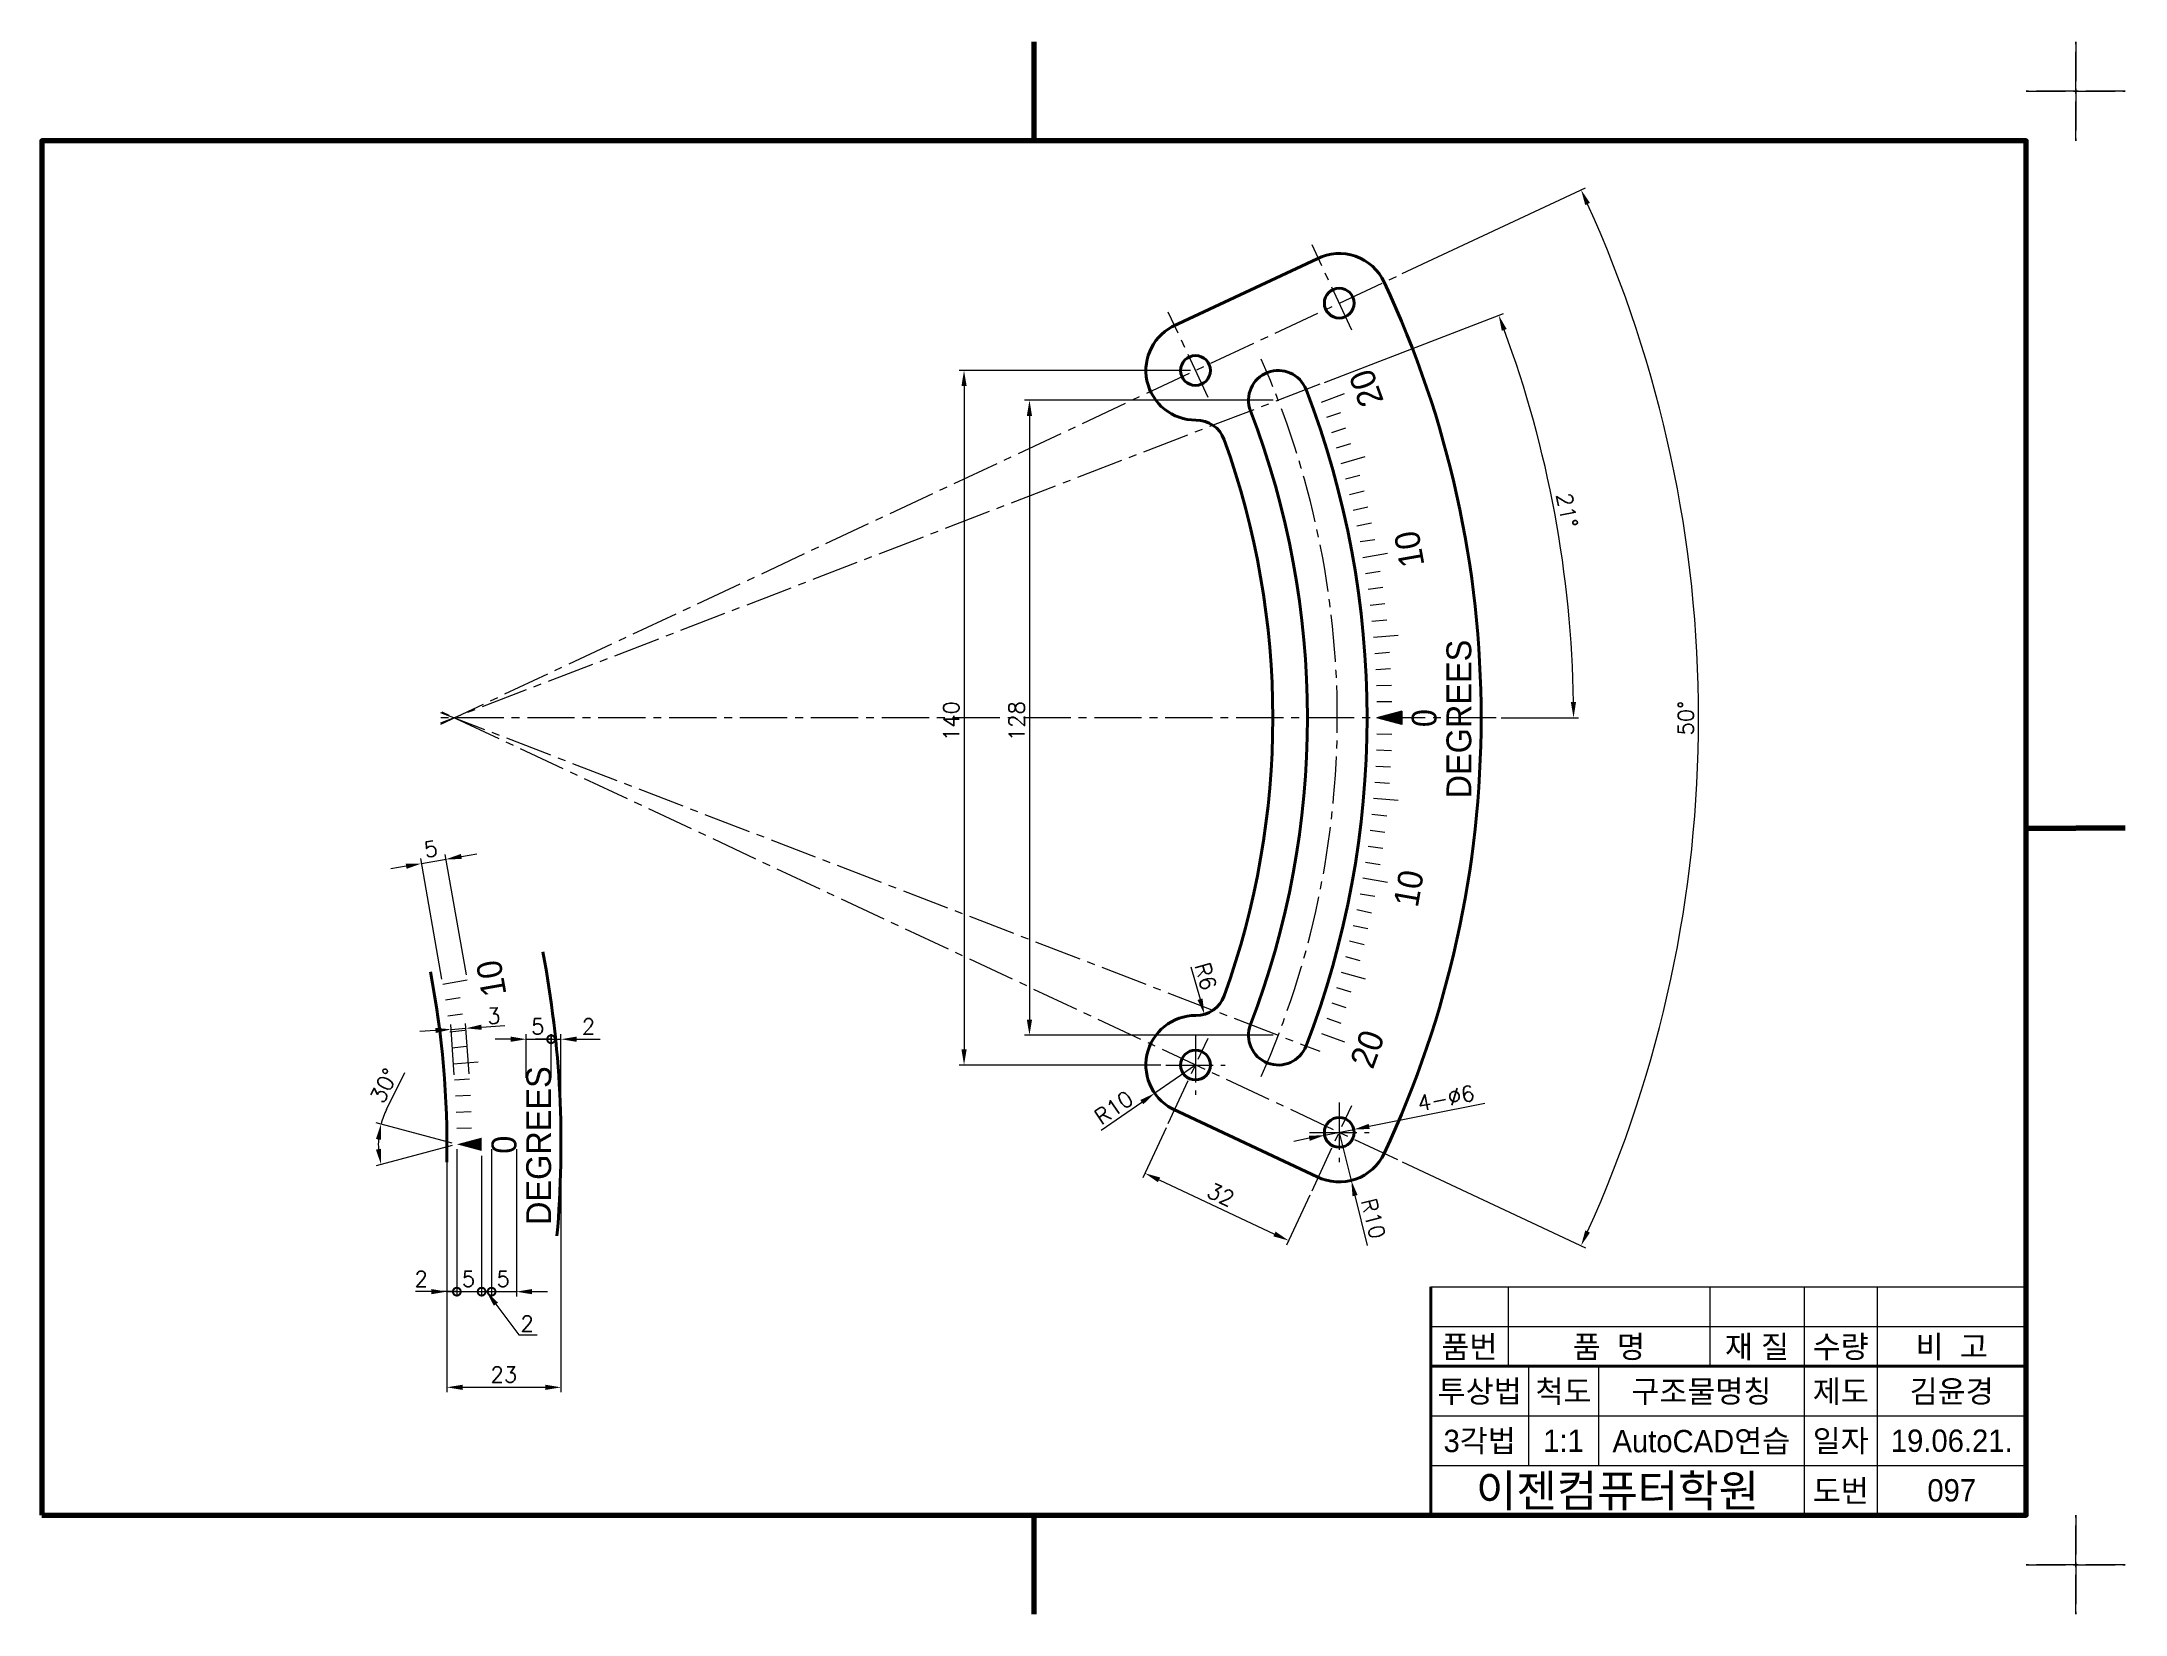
# Model space of a CAD drawing. Header units: millimetres. Extents: x 0 to 4210, y 0 to 2980.
# Drawn here: x 2530 to 2950, y 2663 to 2980 of the extents above; entities that cross this region are included whole.
import ezdxf
from ezdxf.enums import TextEntityAlignment as Align

# ---------------------------------------------------------------- set-up
doc = ezdxf.new("R2010")
doc.units = ezdxf.units.MM
doc.linetypes.add('CENTER2', pattern=[28.575, 19.05, -3.175, 3.175, -3.175])
doc.linetypes.add('PHANTOM2', pattern=[31.75, 15.875, -3.175, 3.175, -3.175, 3.175, -3.175])
for name, color, linetype, lineweight in [('가는선', 1, 'Continuous', 13), ('구분선', 1, 'PHANTOM2', 13), ('문자', 2, 'Continuous', 20), ('외곽선', 4, 'Continuous', 70), ('외형선', 3, 'Continuous', 40), ('중심선', 1, 'CENTER2', 13), ('치수선', 1, 'Continuous', 13)]:
    doc.layers.add(name, color=color, linetype=linetype, lineweight=lineweight)
doc.styles.get("Standard").update_dxf_attribs({"font": 'romans.shx'})
doc.styles.add('한글', font='')
doc.styles.get('한글').set_extended_font_data('Gulim')

msp = doc.modelspace()

# ---------------------------------------------------------------- texts
at = {"layer": '문자', "ltscale": 0.5, "style": '한글'}
for s, rotation, p in [('20', 110, (2800.58, 2907.57)), ('10', 100, (2808.74, 2874.53)), ('DEGREES', 90, (2818.16, 2827.46)), ('0', 90, (2811.16, 2841.83)), ('10', 80, (2807.37, 2805.31)), ('10', 100, (2623.71, 2788.02)), ('20', 70, (2798.3, 2772.68)), ('DEGREES', 90, (2632.68, 2741.48)), ('0', 90, (2625.68, 2755.84))]:
    msp.add_text(s, height=5, rotation=rotation, dxfattribs=at).set_placement(p)
at = {"layer": '문자', "ltscale": 0.5}
for s, rotation, p in [('21°', 280.5363, (2835.3, 2888.7)), ('140', 90, (2714.92, 2839)), ('128', 90, (2728.11, 2839)), ('50°', 90, (2862.99, 2840.12)), ('5', 10, (2607.38, 2815.49)), ('R6', 285.9726, (2762.35, 2793.84)), ('30°', 63.5695, (2598.87, 2765.72)), ('R10', 34.6796, (2743.62, 2761.5)), ('4-∅6', 11.2055, (2807.67, 2764.36)), ('32', 334.8891, (2764.57, 2747.3)), ('R10', 284.0194, (2795.88, 2746.4))]:
    msp.add_text(s, height=3.15, rotation=rotation, dxfattribs=at).set_placement(p)
for s, p in [('5', (2628.68, 2779.92)), ('2', (2638.87, 2779.92)), ('2', (2605.17, 2729.04)), ('5', (2614.68, 2729.04)), ('5', (2621.68, 2729.04)), ('2', (2626.49, 2720.03))]:
    msp.add_text(s, height=3.15, dxfattribs=at).set_placement(p)
at = {"layer": '문자', "ltscale": 0.5, "style": '한글'}
for s, height, p in [('품번', 4.5, (2817.79, 2717)), ('품  명', 4.5, (2845.9, 2717)), ('재 질', 4.5, (2875.75, 2717)), ('수량', 4.5, (2892.64, 2717)), ('비  고', 4.5, (2915.01, 2717)), ('투상법', 4.5, (2819.86, 2708)), ('척도', 4.5, (2836.76, 2708)), ('구조물명칭', 4.5, (2864.54, 2708)), ('제도', 4.5, (2892.64, 2708)), ('김윤경', 4.5, (2915.01, 2708)), ('3각법', 4.5, (2819.86, 2698)), ('AutoCAD연습', 4.5, (2864.54, 2698)), ('일자', 4.5, (2892.64, 2698)), ('1:1', 4.5, (2836.76, 2698)), ('19.06.21.', 4.5, (2915.01, 2698)), ('이젠컴퓨터학원', 6.5, (2847.64, 2688)), ('도번', 4.5, (2892.64, 2688)), ('097', 4.5, (2915.01, 2688))]:
    msp.add_text(s, height=height, dxfattribs=at).set_placement(p, align=Align.MIDDLE)
at = {"layer": '문자', "ltscale": 0.5, "insert": (2621.12, 2783.63), "char_height": 3.15, "attachment_point": 5, "rotation": 4}
msp.add_mtext('3', dxfattribs=at)
at = {"layer": '문자', "ltscale": 0.5, "insert": (2623.18, 2711.33), "char_height": 3.15, "attachment_point": 5}
msp.add_mtext('23', dxfattribs=at)

# ---------------------------------------------------------------- blocks, each defined once
blk = doc.blocks.new('_DotSmall')
at = {"color": 0, "linetype": 'ByBlock', "const_width": 0.5}
blk.add_lwpolyline([(-0.0625, 0, 1), (0.0625, 0, 1)], format="xyb", close=True, dxfattribs=at)

# ---------------------------------------------------------------- linework, layer by layer
at = {"layer": '가는선', "ltscale": 0.5}
for p, q in [((2810, 2729), (2930, 2729)), ((2825.58, 2729), (2825.58, 2713)), ((2866.22, 2729), (2866.22, 2713)), ((2885.27, 2729), (2885.27, 2683)), ((2900.01, 2729), (2900.01, 2683)), ((2810, 2721), (2930, 2721)), ((2829.73, 2713), (2829.73, 2693)), ((2843.8, 2713), (2843.8, 2693)), ((2810, 2703), (2930, 2703)), ((2810, 2693), (2930, 2693))]:
    msp.add_line(p, q, dxfattribs=at)
at = {"layer": '구분선', "ltscale": 0.5}
for points in [[(2930, 2970), (2940, 2970), (2940, 2980)], [(2940, 2980), (2940, 2970), (2950, 2970)], [(2940, 2980), (2940, 2970), (2950, 2970)], [(2940, 2960), (2940, 2970), (2930, 2970)], [(2950, 2970), (2940, 2970), (2940, 2960)], [(2950, 2970), (2940, 2970), (2940, 2960)], [(2930, 2673), (2940, 2673), (2940, 2683)], [(2930, 2673), (2940, 2673), (2940, 2683)], [(2940, 2683), (2940, 2673), (2950, 2673)], [(2940, 2683), (2940, 2673), (2950, 2673)], [(2940, 2683), (2940, 2673), (2950, 2673)], [(2940, 2683), (2940, 2673), (2950, 2673)], [(2940, 2663), (2940, 2673), (2930, 2673)], [(2950, 2673), (2940, 2673), (2940, 2663)], [(2950, 2673), (2940, 2673), (2940, 2663)]]:
    msp.add_lwpolyline(points, dxfattribs=at)
at = {"layer": '문자', "ltscale": 0.5}
for p, q in [((2787.94, 2907.34), (2792.64, 2909.05)), ((2789.03, 2904.28), (2791.86, 2905.26)), ((2790.06, 2901.2), (2792.91, 2902.13)), ((2791.03, 2898.11), (2793.9, 2898.98)), ((2791.95, 2894.99), (2796.76, 2896.37)), ((2792.82, 2891.86), (2795.72, 2892.64)), ((2793.64, 2888.72), (2796.55, 2889.45)), ((2794.39, 2885.57), (2797.32, 2886.24)), ((2795.1, 2882.4), (2798.03, 2883.02)), ((2795.74, 2879.22), (2798.71, 2879.68)), ((2796.33, 2876.02), (2801.26, 2876.89)), ((2796.87, 2872.82), (2799.83, 2873.29)), ((2797.35, 2869.61), (2800.32, 2870.03)), ((2797.77, 2866.39), (2800.75, 2866.76)), ((2798.14, 2863.17), (2801.12, 2863.48)), ((2798.45, 2859.94), (2803.43, 2860.37)), ((2798.71, 2856.7), (2801.7, 2856.91)), ((2798.91, 2853.46), (2801.9, 2853.62)), ((2799.05, 2850.22), (2802.05, 2850.32)), ((2799.13, 2846.97), (2802.13, 2847.02)), ((2799.13, 2840.48), (2802.13, 2840.43)), ((2799.05, 2837.23), (2802.05, 2837.13)), ((2798.91, 2833.99), (2801.9, 2833.83)), ((2798.45, 2827.51), (2803.43, 2827.08)), ((2798.71, 2830.75), (2801.7, 2830.54)), ((2798.14, 2824.28), (2801.12, 2823.97)), ((2797.77, 2821.06), (2800.75, 2820.69)), ((2796.87, 2814.63), (2799.83, 2814.16)), ((2797.35, 2817.84), (2800.32, 2817.42)), ((2796.33, 2811.43), (2801.26, 2810.56)), ((2795.74, 2808.23), (2798.71, 2807.76)), ((2794.39, 2801.88), (2797.32, 2801.21)), ((2795.1, 2805.05), (2798.03, 2804.43)), ((2793.64, 2798.73), (2796.55, 2798)), ((2792.82, 2795.58), (2795.72, 2794.81)), ((2610.85, 2790.04), (2615.78, 2790.91)), ((2791.03, 2789.34), (2793.9, 2788.47)), ((2791.95, 2792.46), (2796.76, 2791.08)), ((2611.39, 2786.84), (2614.35, 2787.31)), ((2790.06, 2786.25), (2792.91, 2785.32)), ((2611.87, 2783.63), (2614.84, 2784.05)), ((2612.29, 2780.41), (2615.27, 2780.78)), ((2789.03, 2783.17), (2791.86, 2782.19)), ((2612.66, 2777.19), (2615.65, 2777.5)), ((2787.94, 2780.11), (2792.64, 2778.4)), ((2612.97, 2773.95), (2617.95, 2774.39)), ((2613.23, 2770.72), (2616.22, 2770.93)), ((2613.43, 2767.48), (2616.42, 2767.64)), ((2613.57, 2764.23), (2616.57, 2764.34)), ((2613.65, 2760.99), (2616.65, 2761.04))]:
    msp.add_line(p, q, dxfattribs=at)
at = {"layer": '외곽선', "ltscale": 0.5}
for p, q in [((2730, 2980), (2730, 2970)), ((2730, 2970), (2730, 2960)), ((2930, 2821.5), (2940, 2821.5)), ((2950, 2821.5), (2940, 2821.5)), ((2950, 2821.5), (2940, 2821.5)), ((2930, 2683), (2930, 2729)), ((2730, 2683), (2730, 2673)), ((2730, 2683), (2730, 2673)), ((2730, 2673), (2730, 2663))]:
    msp.add_line(p, q, dxfattribs=at)
msp.add_lwpolyline([(2530, 2683), (2930, 2683), (2930, 2960), (2530, 2960)], close=True, dxfattribs=at)
at = {"layer": '외형선', "ltscale": 0.5}
for p, q in [((2758.06, 2922.65), (2787.08, 2936.25)), ((2762.58, 2773.72), (2762.58, 2773.72)), ((2758.06, 2764.8), (2787.08, 2751.2)), ((2810, 2729), (2810, 2721)), ((2810, 2721), (2810, 2713)), ((2810, 2713), (2930, 2713)), ((2810, 2713), (2810, 2693)), ((2810, 2693), (2810, 2683))]:
    msp.add_line(p, q, dxfattribs=at)
for centre in [(2791.55, 2927.3), (2762.58, 2913.72), (2762.58, 2773.72), (2791.55, 2760.15)]:
    msp.add_circle(centre, 3, dxfattribs=at)
for centre, radius, start, end in [((2791.55, 2927.3), 10, 25.1027, 116.5571), ((2613.16, 2843.72), 207, 334.8973, 25.1027), ((2762.58, 2913.72), 10, 113.3711, 270.4784), ((2779.26, 2907.72), 6, 21.0726, 201.0726), ((2613.16, 2843.72), 184, 338.9274, 21.0726), ((2762.71, 2897.73), 6, 19.8541, 90.4784), ((2613.16, 2843.72), 172, 338.9274, 21.0726), ((2613.16, 2843.72), 165, 340.1459, 19.8541), ((2427.68, 2757.74), 207, 354.8858, 10.7964), ((2427.68, 2757.74), 184, 358.8774, 10.8959), ((2762.71, 2789.72), 6, 269.5216, 340.1459), ((2762.58, 2773.72), 10, 89.5216, 246.6289), ((2779.26, 2779.72), 6, 158.9274, 338.9274), ((2791.55, 2760.15), 10, 243.4429, 334.8973)]:
    msp.add_arc(centre, radius, start, end, dxfattribs=at)
at = {"layer": '중심선', "ltscale": 0.5}
for p, q in [((2794.09, 2921.86), (2786.06, 2939.08)), ((2610.44, 2842.45), (2803.33, 2932.82)), ((2765.11, 2908.29), (2757.08, 2925.51)), ((2787.65, 2910.96), (2610.36, 2842.65)), ((2823.16, 2843.72), (2610.16, 2843.72)), ((2610.36, 2844.8), (2787.65, 2776.49)), ((2803.33, 2754.63), (2610.44, 2845)), ((2757.08, 2761.95), (2765.11, 2779.16)), ((2762.58, 2779.72), (2762.58, 2767.72)), ((2756.58, 2773.72), (2768.58, 2773.72)), ((2786.06, 2748.37), (2794.09, 2765.59)), ((2791.55, 2766.15), (2791.55, 2754.15)), ((2785.55, 2760.15), (2797.55, 2760.15))]:
    msp.add_line(p, q, dxfattribs=at)
msp.add_arc((2613.16, 2843.72), 178, 336.0303, 23.9697, dxfattribs=at)
at = {"layer": '치수선', "ltscale": 0.5}
for p, q in [((2804.23, 2933.24), (2841.2, 2950.56)), ((2788.59, 2911.32), (2824.63, 2925.21)), ((2761.58, 2913.72), (2714.92, 2913.72)), ((2715.92, 2910.57), (2715.92, 2776.87)), ((2778.26, 2907.72), (2728.11, 2907.72)), ((2729.11, 2904.57), (2729.11, 2782.87)), ((2804.16, 2845.06), (2799.16, 2843.72)), ((2804.16, 2842.39), (2799.16, 2843.72)), ((2804.16, 2845.06), (2804.16, 2842.39)), ((2824.16, 2843.72), (2839.78, 2843.72)), ((2610.68, 2791.03), (2606.4, 2815.32)), ((2606.57, 2814.34), (2611.5, 2815.2)), ((2615.61, 2791.9), (2611.32, 2816.19)), ((2614.6, 2815.75), (2617.7, 2816.3)), ((2603.47, 2813.79), (2600.37, 2813.24)), ((2761.63, 2793.5), (2763.49, 2786.98)), ((2609.37, 2780.69), (2606.23, 2780.47)), ((2613.16, 2771.72), (2612.45, 2781.91)), ((2612.51, 2780.91), (2615.51, 2781.12)), ((2616.15, 2771.93), (2615.44, 2782.12)), ((2618.65, 2781.34), (2623.36, 2781.67)), ((2624.53, 2778.92), (2621.38, 2778.92)), ((2627.68, 2771.17), (2627.68, 2779.92)), ((2627.68, 2778.92), (2632.68, 2778.92)), ((2632.68, 2778.92), (2629.53, 2778.92)), ((2632.68, 2771.17), (2632.68, 2779.92)), ((2632.68, 2779.92), (2632.68, 2777.92)), ((2632.68, 2778.92), (2634.68, 2778.92)), ((2634.68, 2758.74), (2634.68, 2779.92)), ((2637.83, 2778.92), (2642.56, 2778.92)), ((2778.26, 2779.72), (2728.11, 2779.72)), ((2599.52, 2764.78), (2603.21, 2772.22)), ((2755.58, 2773.72), (2714.92, 2773.72)), ((2762.58, 2773.72), (2754.35, 2768.03)), ((2743.55, 2760.56), (2751.76, 2766.24)), ((2820.91, 2765.96), (2797.59, 2761.34)), ((2612.71, 2758), (2597.44, 2762.1)), ((2756.66, 2761.04), (2751.95, 2751)), ((2788.61, 2759.57), (2794.5, 2760.73)), ((2791.55, 2760.15), (2793.98, 2750.45)), ((2612.71, 2757.48), (2597.44, 2753.39)), ((2611.68, 2756.74), (2611.68, 2727.04)), ((2613.68, 2756.74), (2613.68, 2727.04)), ((2618.68, 2755.41), (2618.68, 2727.04)), ((2620.68, 2756.74), (2620.68, 2727.04)), ((2625.68, 2756.74), (2625.68, 2727.04)), ((2634.68, 2756.74), (2634.68, 2707.76)), ((2785.52, 2758.95), (2782.43, 2758.34)), ((2804.23, 2754.21), (2841.2, 2736.89)), ((2755.23, 2750.57), (2778.5, 2739.66)), ((2785.63, 2747.46), (2780.93, 2737.42)), ((2797.25, 2737.34), (2794.74, 2747.39)), ((2608.53, 2728.04), (2605.38, 2728.04)), ((2613.68, 2728.04), (2610.53, 2728.04)), ((2611.68, 2728.04), (2613.68, 2728.04)), ((2611.68, 2727.04), (2611.68, 2707.76)), ((2613.68, 2728.04), (2618.68, 2728.04)), ((2618.68, 2728.04), (2620.68, 2728.04)), ((2620.68, 2728.04), (2625.68, 2728.04)), ((2628.83, 2728.04), (2631.98, 2728.04)), ((2621.56, 2725.52), (2626.16, 2719.36)), ((2626.16, 2719.36), (2629.86, 2719.36)), ((2614.83, 2708.76), (2631.53, 2708.76))]:
    msp.add_line(p, q, dxfattribs=at)
for centre, radius, start, end in [((2613.16, 2843.72), 250.83, 335.6168, 24.3832), ((2613.16, 2843.72), 225.62, 0.7999, 20.2727), ((2613.68, 2757.74), 15.82, 153.5695, 165), ((2613.68, 2757.74), 15.82, 176.4305, 183.5695)]:
    msp.add_arc(centre, radius, start, end, dxfattribs=at)
for points in [[(2841.14, 2947.06), (2842.09, 2947.5), (2840.3, 2950.14)], [(2824.31, 2921.71), (2825.3, 2922.08), (2823.69, 2924.85)], [(2715.4, 2910.57), (2716.45, 2910.57), (2715.92, 2913.72)], [(2728.58, 2904.57), (2729.63, 2904.57), (2729.11, 2907.72)], [(2804.16, 2842.39), (2799.16, 2843.72), (2804.16, 2845.06)], [(2839.28, 2846.88), (2838.23, 2846.87), (2838.78, 2843.72)], [(2603.38, 2814.31), (2603.56, 2813.27), (2606.57, 2814.34)], [(2614.51, 2816.27), (2614.69, 2815.23), (2611.5, 2815.2)], [(2764, 2787.13), (2762.99, 2786.84), (2764.36, 2783.96)], [(2609.34, 2781.22), (2609.41, 2780.17), (2612.51, 2780.91)], [(2618.61, 2781.86), (2618.69, 2780.82), (2615.51, 2781.12)], [(2728.58, 2782.87), (2729.63, 2782.87), (2729.11, 2779.72)], [(2624.53, 2779.45), (2624.53, 2778.4), (2627.68, 2778.92)], [(2637.83, 2779.45), (2637.83, 2778.4), (2634.68, 2778.92)], [(2715.4, 2776.87), (2716.45, 2776.87), (2715.92, 2773.72)], [(2751.46, 2766.67), (2752.06, 2765.81), (2754.35, 2768.03)], [(2597.38, 2758.81), (2598.41, 2758.64), (2598.4, 2761.84)], [(2785.42, 2759.47), (2785.62, 2758.44), (2788.61, 2759.57)], [(2797.48, 2761.86), (2797.69, 2760.83), (2794.5, 2760.73)], [(2598.41, 2756.84), (2597.38, 2756.67), (2598.4, 2753.65)], [(2618.68, 2756.41), (2613.68, 2757.74), (2618.68, 2759.08)], [(2755.45, 2751.05), (2755.01, 2750.1), (2752.38, 2751.91)], [(2795.25, 2747.52), (2794.23, 2747.26), (2793.98, 2750.45)], [(2778.72, 2740.14), (2778.28, 2739.19), (2781.35, 2738.33)], [(2842.09, 2739.95), (2841.14, 2740.39), (2840.3, 2737.31)], [(2608.53, 2728.57), (2608.53, 2727.52), (2611.68, 2728.04)], [(2621.98, 2725.83), (2621.14, 2725.2), (2619.68, 2728.04)], [(2628.83, 2728.57), (2628.83, 2727.52), (2625.68, 2728.04)], [(2614.83, 2709.28), (2614.83, 2708.23), (2611.68, 2708.76)], [(2631.53, 2709.28), (2631.53, 2708.23), (2634.68, 2708.76)]]:
    msp.add_solid(points, dxfattribs=at)

# ---------------------------------------------------------------- block references
at = {"layer": '치수선', "ltscale": 0.5, "xscale": 3.15, "yscale": 3.15, "zscale": 3.15}
for p in [(2632.68, 2778.92), (2613.68, 2728.04), (2618.68, 2728.04), (2620.68, 2728.04)]:
    msp.add_blockref('_DotSmall', p, dxfattribs=at)

msp.set_redraw_order([(e.dxf.handle, doc.entitydb.next_handle()) for e in msp.query("TEXT MTEXT ATTDEF DIMENSION ARC_DIMENSION")])  # texts and dimensions are drawn at this point

doc.saveas('drawing.dxf')
